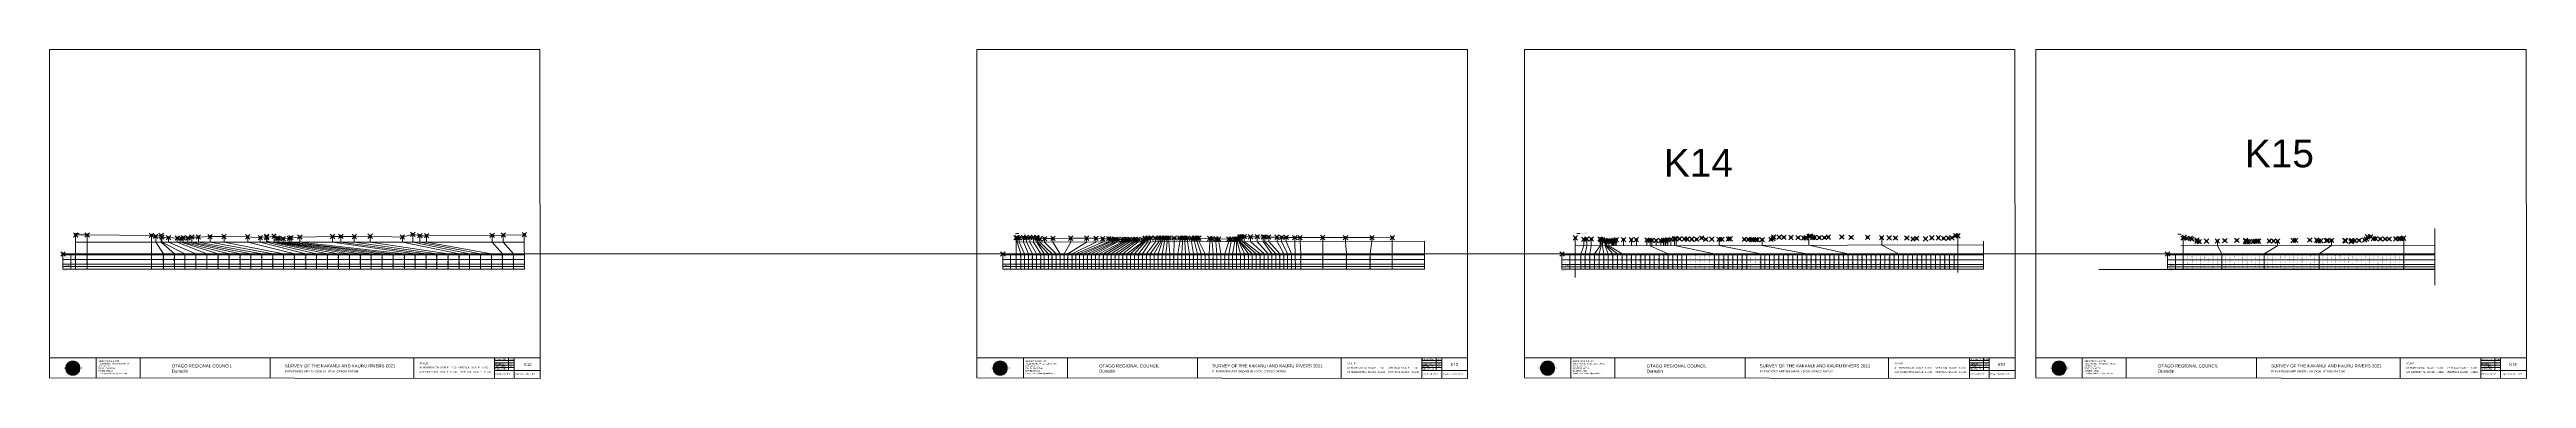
# Model space of a CAD drawing. Header units: millimetres. Extents: x -13548260 to 13046302109, y -19137686871 to 1424966580.
# Drawn here: x -3636294 to -1406089, y -66991 to 228793 of the extents above; entities that cross this region are included whole.
import ezdxf

# ---------------------------------------------------------------- set-up
doc = ezdxf.new("R2010")
doc.units = ezdxf.units.MM
doc.header["$PDMODE"] = 35
doc.header["$PDSIZE"] = 2000
doc.layers.get('0').update_dxf_attribs({"lineweight": 0})
doc.layers.add('geo', color=7, linetype='Continuous', lineweight=0)
doc.styles.get("Standard").update_dxf_attribs({"font": 'arial.ttf'})

# ---------------------------------------------------------------- blocks, each defined once
blk = doc.blocks.new('Geomatics_Circle_SPT')
at = {"layer": 'geo', "color": 2, "linetype": 'Continuous', "lineweight": 0}
for p, q in [((0, 25.2), (-25.2, 0)), ((-24.7, 4.9), (-4.9, 24.7)), ((-24.7, -4.9), (4.9, 24.7)), ((4.9, -24.7), (-24.7, 4.9)), ((-24.7, 0), (0, -24.7)), ((-9.7, 23.3), (-23.3, 9.6)), ((9.7, 23.3), (-23.3, -9.7)), ((-23.3, 9.7), (9.7, -23.3)), ((-21, 14), (-14, 21)), ((-21, -14), (14, 21)), ((14, -21), (-21, 14)), ((0, 0), (-17.8, 17.8)), ((0, 0), (-17.8, -17.8)), ((-14, 21), (21, -14)), ((21, 14), (-14, -21)), ((23.3, -9.7), (-9.7, 23.3)), ((-9.7, -23.3), (23.3, 9.7)), ((-4.9, 24.7), (24.7, -4.9)), ((24.7, 4.9), (-4.9, -24.7)), ((25.2, 0), (0, 25.2)), ((0, 0), (17.8, 17.8)), ((0, 0), (17.8, -17.8)), ((0, -24.8), (25.2, 0)), ((4.9, 24.7), (24.7, 4.9)), ((23.3, 9.7), (9.7, 23.3)), ((14, 21), (21, 14)), ((17.8, 18.1), (17.8, 18.1)), ((-4.9, -24.7), (-24.7, -4.9)), ((-23.3, -9.7), (-9.7, -23.3)), ((-14, -21), (-21, -14)), ((-17.8, -17.8), (-17.8, -17.8)), ((24.7, -4.9), (4.9, -24.7)), ((4.9, -24.7), (4.9, -24.7)), ((9.7, -23.3), (23.3, -9.7)), ((21, -14), (14, -21)), ((18.1, -17.8), (18.1, -17.8))]:
    blk.add_line(p, q, dxfattribs=at)
at = {"layer": 'geo', "color": 1, "linetype": 'Continuous', "lineweight": 0}
for p, q in [((-25.2, 0), (9.7, 23.3)), ((-25.2, 0), (-9.6, 23.3)), ((-25.2, 0), (23.3, 9.7)), ((-25.2, 0), (-23.3, 9.7)), ((-23.3, -9.7), (-25.2, 0)), ((-9.6, -23.3), (-25.2, 0)), ((9.7, -23.3), (-25.2, 0)), ((-4.9, 24.8), (-24.7, -4.9)), ((4.9, 24.7), (-24.7, 4.9)), ((14, 21), (-24.7, -4.9)), ((-14, 21), (-24.7, 4.9)), ((21, 14), (-24.7, 4.9)), ((-21, 14), (-24.7, -4.9)), ((0, 0), (-24.7, 4.9)), ((-24.7, 4.9), (-21, -14)), ((-24.7, 4.9), (-4.9, -24.7)), ((-24.7, 4.9), (14, -21)), ((-24.7, 4.9), (-24.7, 4.9)), ((0, 0), (-24.7, -4.9)), ((-23.3, 9.7), (0, 25.2)), ((-23.3, -9.6), (0, 25.2)), ((-23.3, -9.6), (17.8, 17.8)), ((-23.3, 9.7), (-17.8, 17.9)), ((-23.3, -9.6), (-17.8, 17.9)), ((-23.3, 9.7), (17.8, 17.8)), ((-17.8, -17.8), (-23.3, 9.7)), ((0, -25.2), (-23.3, 9.7)), ((-23.3, 9.7), (17.8, -17.8)), ((-23.3, 9.7), (25.2, 0)), ((-23.3, 9.4), (-23.3, 9.4)), ((-23.3, -9.7), (25.2, 0)), ((4.9, 24.8), (-21, -14)), ((-4.9, 24.7), (-21, 14)), ((14, 21), (-21, 14)), ((-14, 21), (-21, -14)), ((0, 0), (-21, 14)), ((-21, 14), (-14, -21)), ((-21, 14), (4.9, -24.7)), ((-21, 14), (-21, 14)), ((24.7, 4.9), (-21, 14)), ((0, 0), (-21, -14)), ((-17.9, 17.6), (-17.9, 17.6)), ((-17.8, 17.8), (9.7, 23.3)), ((-17.8, 17.8), (-9.6, 23.3)), ((-17.8, -17.8), (9.7, 23.3)), ((-17.8, -17.8), (-9.7, 23.3)), ((-9.7, -23.3), (-17.8, 17.8)), ((-17.8, 17.8), (9.7, -23.3)), ((-17.8, 17.8), (23.3, -9.6)), ((-17.8, 17.8), (23.3, 9.7)), ((-17.8, -17.8), (23.3, 9.7)), ((4.9, 24.7), (-14, 21)), ((-4.9, 24.7), (-14, -20.9)), ((0, 0), (-14, 21)), ((-14, 21), (-4.9, -24.7)), ((-14, 21), (-14, 21)), ((24.7, -4.9), (-14, 21)), ((21, 14), (-14, 21)), ((-14, -21), (24.7, 4.9)), ((0, 0), (-14, -21)), ((-9.8, 23.1), (-9.8, 23.1)), ((-9.7, 23.3), (0, 25.2)), ((-9.7, 23.3), (0, -25.2)), ((-9.7, -23.3), (0, 25.2)), ((-9.6, 23.3), (17.8, -17.8)), ((-9.6, 23.3), (25.2, 0)), ((-9.6, 23.3), (17.8, 17.8)), ((-9.6, -23.3), (17.8, 17.9)), ((25.2, 0), (-9.6, -23.3)), ((0, 0), (-4.9, 24.7)), ((-4.9, 24.7), (-4.9, 24.7)), ((21, -14), (-4.9, 24.7)), ((24.8, 4.9), (-4.9, 24.7)), ((14, 21), (-4.9, 24.7)), ((-4.9, -24.7), (21, 14)), ((0, 0), (-4.9, -24.7)), ((-0.2, 25.1), (-0.2, 25.1)), ((0, 25.2), (9.7, -23.3)), ((0, 25.2), (23.3, -9.7)), ((0, 25.2), (23.3, 9.7)), ((0, 25.2), (9.7, 23.3)), ((0, 0), (4.9, 24.7)), ((0, -25.2), (9.7, 23.3)), ((0, 0), (14, 21)), ((0, 0), (21, 14)), ((23.3, 9.7), (0, -25.2)), ((0, 0), (24.8, 4.9)), ((0, 0), (4.9, -24.7)), ((0, 0), (14, -21)), ((0, 0), (21, -14)), ((0, 0), (24.8, -4.9)), ((21, 14), (4.9, 24.8)), ((14, -21), (4.9, 24.7)), ((24.7, -4.9), (4.9, 24.7)), ((4.9, 24.7), (4.9, 24.7)), ((4.9, -24.7), (14, 21)), ((4.9, -24.7), (24.7, 4.9)), ((9.4, 23.3), (9.4, 23.3)), ((9.7, 23.3), (17.8, -17.8)), ((9.7, 23.3), (25.2, 0)), ((9.7, 23.3), (17.8, 17.9)), ((17.8, 17.8), (9.7, -23.3)), ((25.2, 0), (9.7, -23.3)), ((21, -14), (14, 21)), ((24.7, 4.9), (14, 21)), ((14, 21), (14, 21)), ((14, -21), (21, 14)), ((17.6, 17.9), (17.6, 17.9)), ((17.8, 17.8), (23.3, -9.7)), ((17.8, 17.8), (23.3, 9.7)), ((23.3, 9.7), (17.8, -17.8)), ((24.7, -4.9), (21, 14)), ((21, 14), (21, 14)), ((21, -14), (24.7, 4.9)), ((23.1, 9.8), (23.1, 9.8)), ((23.3, 9.7), (25.2, 0)), ((25.2, 0), (23.3, -9.6)), ((24.7, 4.9), (24.7, 4.9)), ((25.1, 0.2), (25.1, 0.2)), ((-25.2, 0), (23.3, -9.7)), ((-25.1, -0.2), (-25.1, -0.2)), ((-24.7, -4.9), (-24.7, -4.9)), ((-24.7, -4.9), (-14, -21)), ((-24.7, -4.9), (4.9, -24.7)), ((-24.7, -4.9), (21, -14)), ((-17.8, -17.8), (-23.3, -9.7)), ((0, -25.2), (-23.3, -9.6)), ((17.8, -17.8), (-23.3, -9.6)), ((-23.1, -9.8), (-23.1, -9.8)), ((-21, -14), (24.7, -4.9)), ((-21, -14), (-21, -14)), ((-21, -14), (-4.9, -24.7)), ((-21, -14), (14, -21)), ((23.3, -9.7), (-17.8, -17.8)), ((-9.6, -23.3), (-17.8, -17.8)), ((9.7, -23.3), (-17.8, -17.8)), ((-17.6, -17.9), (-17.6, -17.9)), ((-14, -21), (21, -14)), ((-14, -21), (-14, -21)), ((-14, -21), (4.9, -24.7)), ((17.8, -17.8), (-9.7, -23.3)), ((0, -25.2), (-9.7, -23.3)), ((-9.4, -23.3), (-9.4, -23.3)), ((-4.9, -24.7), (24.7, -4.9)), ((-4.9, -24.7), (14, -21)), ((-4.9, -24.7), (-4.9, -24.7)), ((23.3, -9.6), (0, -25.2)), ((9.7, -23.3), (0, -25.2)), ((0.2, -25.1), (0.2, -25.1)), ((4.9, -24.7), (21, -14)), ((4.9, -24.7), (4.9, -24.7)), ((17.8, -17.8), (9.7, -23.3)), ((9.8, -23.1), (9.8, -23.1)), ((14, -21), (24.7, -4.9)), ((14, -21), (14, -21)), ((23.3, -9.6), (17.8, -17.8)), ((17.9, -17.6), (17.9, -17.6)), ((21, -14), (21, -14)), ((23.3, -9.4), (23.3, -9.4)), ((24.7, -4.9), (24.7, -4.9))]:
    blk.add_line(p, q, dxfattribs=at)
at = {"layer": 'geo', "color": 114, "linetype": 'Continuous', "lineweight": 0}
for p, q in [((17.9, 17.8), (-25.2, 0)), ((-24.7, 4.9), (14, 21)), ((-24.7, -4.9), (21, 14)), ((-14, -21), (-24.7, 4.9)), ((9.7, 23.3), (-23.3, 9.7)), ((0, 0), (-23.3, 9.7)), ((-23.3, 9.7), (-9.7, -23.3)), ((0, 0), (-23.3, -9.7)), ((-4.9, -24.7), (-21, 14)), ((-20.9, 14), (4.9, 24.7)), ((24.8, 4.9), (-20.9, -14)), ((0, 25.2), (-17.8, 17.8)), ((-17.8, 17.8), (0, -25.2)), ((-14, 21), (-4.9, 24.7)), ((4.9, -24.7), (-14, 21)), ((0, 0), (-9.7, 23.3)), ((0, 0), (-9.7, -23.3)), ((-4.9, 24.7), (14, -21)), ((17.8, -17.8), (0, 25.2)), ((0, 0), (9.7, 23.3)), ((0, 0), (23.3, 9.7)), ((0, 0), (9.7, -23.3)), ((0, 0), (23.3, -9.7)), ((4.9, 24.7), (21, -14)), ((23.3, -9.7), (9.7, 23.3)), ((14, 21), (24.7, -4.9)), ((25.2, 0), (17.8, 17.8)), ((21, 14), (24.7, 4.9)), ((-25.2, 0), (-17.8, -17.8)), ((-21, -14), (-24.7, -4.9)), ((-17.8, -17.8), (25.2, 0)), ((24.8, -4.9), (-14, -21)), ((-9.6, -23.3), (23.3, -9.7)), ((21, -14), (-4.9, -24.8)), ((0, -25.2), (17.9, -17.8)), ((14, -21), (4.9, -24.8))]:
    blk.add_line(p, q, dxfattribs=at)
at = {"layer": 'geo', "color": 250, "linetype": 'Continuous', "lineweight": 0}
for p, q in [((0, 0), (-25.2, 0)), ((24.7, 4.9), (-24.7, 4.9)), ((-24.7, 4.9), (-24.7, -4.9)), ((-23.3, 9.7), (23.3, 9.7)), ((-23.3, 9.7), (-23.3, 9.7)), ((-23.3, -9.7), (-23.3, 9.7)), ((21, 14), (-21, 14)), ((-21, 14), (-21, -14)), ((-17.8, 17.8), (17.8, 17.8)), ((-17.8, -17.8), (-17.8, 17.8)), ((-14, 21), (-14, 21)), ((14, 21), (-14, 21)), ((-14, 20.9), (-14, -21)), ((-9.7, 23.3), (9.7, 23.3)), ((-9.7, -23.3), (-9.7, 23.3)), ((-4.9, 24.7), (4.9, 24.7)), ((-4.9, 24.7), (-4.9, -24.7)), ((0, 0), (0, 25.2)), ((0, 0), (0, -25.2)), ((0, 0), (25.2, 0)), ((4.9, 24.7), (4.9, -24.7)), ((9.7, -23.3), (9.7, 23.3)), ((14, 21), (14, -21)), ((17.8, -17.8), (17.8, 17.8)), ((21, 14), (21, 14)), ((21, -14), (21, 14)), ((23.3, 9.7), (23.3, -9.7)), ((24.7, 4.9), (24.7, 4.9)), ((24.7, -4.9), (24.7, 4.9)), ((-24.7, -4.9), (24.7, -4.9)), ((23.3, -9.7), (-23.3, -9.7)), ((-21, -14), (21, -14)), ((17.8, -17.8), (-17.8, -17.8)), ((-14, -21), (14, -21)), ((9.7, -23.3), (-9.7, -23.3)), ((-4.9, -24.7), (4.9, -24.7))]:
    blk.add_line(p, q, dxfattribs=at)
blk = doc.blocks.new('GeomaticsNZ TITLE BLOCK')
at = {"color": 7, "linetype": 'Continuous', "lineweight": 0}
for p, q in [((0, 95), (0, 1579)), ((0, 1579), (2363, 1579)), ((2363, 1579), (2364, 95)), ((2364, 95), (0, 95)), ((0, 95), (0, 0)), ((0, 0), (2364, -4)), ((16, 95), (2364, 95)), ((224, 95), (224, 0)), ((2364, 95), (383, 95)), ((436, 95), (436, -1)), ((1063, 95), (1063, -2)), ((1755, 95), (1755, -3)), ((2144, 95), (2144, -3)), ((2144, 82), (2239, 82)), ((2144, 71), (2239, 71)), ((2144, 60), (2239, 60)), ((2144, 49), (2239, 49)), ((2144, 35), (2364, 35)), ((2212, 95), (2212, 36)), ((2239, 95), (2239, -3)), ((2364, -4), (2364, 95))]:
    blk.add_line(p, q, dxfattribs=at)
at = {"color": 7, "linetype": 'Continuous', "lineweight": 0, "xscale": 1.36, "yscale": 1.36, "zscale": 1.36}
blk.add_blockref('Geomatics_Circle_SPT', (112, 46), dxfattribs=at)
at = {"color": 7, "linetype": 'Continuous', "lineweight": 0}
for s, p in [('PK&RR', (2213, 85)), ('ST', (2220, 64)), ('PK', (2220, 51))]:
    blk.add_text(s, height=5, dxfattribs=at).set_placement(p)
at = {"color": 7, "linetype": 'Continuous', "lineweight": 0, "attachment_point": 1}
for s, width, heights, insert, char_height in [('{\\C256;Geomatics N.Z. LTD                   }', 125.08, [15.8], (69, 50), 7), ('{\\C256;GEOMATICS N.Z. LTD                   \\PTELEPHONE:  M 021 023 6 00 55;\\PPO BOX 2177\\PSOUTH DUNEDIN\\PDUNEDIN 9044\\PEmail: geomaticsnz@gmail.com}', 3535.73, [94.7], (234, 83), 7), ('{\\C256;OTAGO REGIONAL COUNCIL\\PDunedin}', 3535.73, [0], (589, 64), 15), ('{\\C256;SURVEY OF THE KAKANUI AND KAURU RIVERS 2021}', 3535.73, [0], (1134, 64), 15), ('{\\C256;ELEVATIONS ARE SHOWN IN LOCAL OTAGO DATUM}', 3535.73, [0], (1134, 35), 10), ('{\\C256;Surveyed by:}', 3535.73, [0], (2145, 92), 7), ('{\\C256;Checked by:}', 3535.73, [0], (2145, 59), 7), ('{\\C256;Approved by:}', 3535.73, [0], (2145, 46), 7), ('{\\C256;JOB No 0032021}', 3535.73, [0], (2145, 21), 7), ('{\\C256;Drawn by:}', 3535.73, [0], (2146, 70), 7), ('{\\C256;Drawn:16-JUNE-2021}', 3535.73, [0], (2245, 21), 7)]:
    blk.add_mtext_dynamic_manual_height_columns(s, width=width, gutter_width=159, heights=heights, dxfattribs=dict(at, insert=insert, char_height=char_height))

msp = doc.modelspace()

# ---------------------------------------------------------------- linework, layer by layer
for p, q in [((-1488590.899, 67912.14), (-1488590.899, 16892.265)), ((-2254873.116, 52182.751), (-2257440.213, 45000)), ((-2257440.213, 31248.305), (-2257440.213, 45000)), ((-2254873.116, 58190), (-2254873.116, 52182.751)), ((-2252269.671, 52189.682), (-2253552.998, 45000)), ((-2253552.998, 31248.305), (-2253552.998, 45000)), ((-2252269.671, 58320), (-2252269.671, 52189.682)), ((-2248089.524, 52200.811), (-2249399.856, 45000)), ((-2249399.856, 31248.305), (-2249399.856, 45000)), ((-2248089.524, 58401), (-2248089.524, 52200.811)), ((-2240227.179, 52221.742), (-2245305.606, 45000)), ((-2245305.606, 31248.305), (-2245305.606, 45000)), ((-2239276.129, 52224.274), (-2241123.018, 45000)), ((-2241123.018, 31248.305), (-2241123.018, 45000)), ((-2240227.179, 58361), (-2240227.179, 52221.742)), ((-2239276.129, 57771), (-2239276.129, 52224.274)), ((-2237922.598, 57701), (-2237922.598, 52227.877)), ((-2237922.598, 52227.877), (-2236822.644, 45000)), ((-2236822.644, 31248.305), (-2236822.644, 45000)), ((-2235697.38, 57271), (-2235697.38, 52233.801)), ((-2235697.38, 52233.801), (-2232774.58, 45000)), ((-2234958.329, 56641), (-2234958.329, 52235.769)), ((-2234958.329, 52235.769), (-2228577.574, 45000)), ((-2234054.798, 56551), (-2234054.798, 52238.174)), ((-2234054.798, 52238.174), (-2224503.973, 45000)), ((-2232774.58, 31248.305), (-2232774.58, 45000)), ((-2229671.613, 56461), (-2229671.613, 52249.843)), ((-2228987.899, 56641), (-2228987.899, 52251.664)), ((-2228577.574, 31248.305), (-2228577.574, 45000)), ((-2228151.983, 56721), (-2228151.983, 52253.889)), ((-2226932.469, 57201), (-2226932.469, 52257.136)), ((-2225652.858, 57901), (-2225652.858, 52260.542)), ((-2224503.973, 31248.305), (-2224503.973, 45000)), ((-2219101.44, 57782), (-2219101.44, 52277.984)), ((-2216092.244, 31248.305), (-2216092.244, 45000)), ((-2212051.388, 31248.305), (-2212051.388, 45000)), ((-2211992.337, 57682), (-2211992.337, 52296.91)), ((-2207945.898, 31248.305), (-2207945.898, 45000)), ((-2207467.453, 57762), (-2207467.453, 52308.956)), ((-2203586.632, 31248.305), (-2203586.632, 45000)), ((-2199665.516, 31248.305), (-2199665.516, 45000)), ((-2197988.62, 57502), (-2197988.62, 52334.191)), ((-2195444.684, 31248.305), (-2195444.684, 45000)), ((-2193449.465, 57133), (-2193449.465, 52346.275)), ((-2191419.223, 31248.305), (-2191419.223, 45000)), ((-2189685.2, 57023), (-2189685.2, 52356.297)), ((-2187103.088, 31248.305), (-2187103.088, 45000)), ((-2185470.241, 56963), (-2185470.241, 52367.518)), ((-2183079.575, 57013), (-2183079.575, 52373.882)), ((-2182868.572, 31248.305), (-2182868.572, 45000)), ((-2181477.312, 57103), (-2181477.312, 52378.148)), ((-2181022.904, 57253), (-2181022.904, 52379.358)), ((-2179325.003, 57813), (-2179325.003, 52383.878)), ((-2176342.532, 58113), (-2176342.532, 52391.818)), ((-2174810.32, 31248.305), (-2174810.32, 45000)), ((-2173200.089, 58513), (-2173200.089, 52400.184)), ((-2170589.366, 31248.305), (-2170589.366, 45000)), ((-2166458.705, 31248.305), (-2166458.705, 45000)), ((-2162309.839, 31248.305), (-2162309.839, 45000)), ((-2133124.579, 31248.305), (-2133124.579, 45000)), ((-2128906.802, 31248.305), (-2128906.802, 45000)), ((-2124901.135, 31248.305), (-2124901.135, 45000)), ((-2120567.283, 31248.305), (-2120567.283, 45000)), ((-2116417.073, 31248.305), (-2116417.073, 45000)), ((-2112346.771, 31248.305), (-2112346.771, 45000)), ((-2108036.868, 31248.305), (-2108036.868, 45000)), ((-2091761.769, 31248.305), (-2091761.769, 45000)), ((-2087548.879, 31248.305), (-2087548.879, 45000)), ((-2083396.348, 31248.305), (-2083396.348, 45000)), ((-2079305.764, 31248.305), (-2079305.764, 45000)), ((-2075047.788, 31248.305), (-2075047.788, 45000)), ((-2070894.646, 31248.305), (-2070894.646, 45000)), ((-2066570.691, 31248.305), (-2066570.691, 45000)), ((-2062408.385, 31248.305), (-2062408.385, 45000)), ((-2058367.285, 31248.305), (-2058367.285, 45000)), ((-2050000.03, 31248.305), (-2050000.03, 45000)), ((-2045835.647, 31248.305), (-2045835.647, 45000)), ((-2041724.658, 31248.305), (-2041724.658, 45000)), ((-2037400.092, 31248.305), (-2037400.092, 45000)), ((-2033289.104, 31248.305), (-2033289.104, 45000)), ((-2029417.228, 31248.305), (-2029417.228, 45000)), ((-2025318.091, 31248.305), (-2025318.091, 45000)), ((-2021132.081, 31248.305), (-2021132.081, 45000)), ((-2016948.515, 31248.305), (-2016948.515, 45000)), ((-2012559.681, 31248.305), (-2012559.681, 45000)), ((-2008234.382, 31248.305), (-2008234.382, 45000)), ((-2004359.574, 31248.305), (-2004359.574, 45000)), ((-2000320.551, 31248.305), (-2000320.551, 45000)), ((-1996186.103, 31248.305), (-1996186.103, 45000)), ((-1992019.887, 31248.305), (-1992019.887, 45000)), ((-1987790.013, 31248.305), (-1987790.013, 45000)), ((-1983687.455, 31248.305), (-1983687.455, 45000)), ((-1979394.046, 31248.305), (-1979394.046, 45000)), ((-1975386.791, 31248.305), (-1975386.791, 45000)), ((-1967173.732, 31248.305), (-1967173.732, 45000)), ((-1963031.708, 31248.305), (-1963031.708, 45000)), ((-1958787.662, 31248.305), (-1958787.662, 45000)), ((-1954608.25, 31248.305), (-1954608.25, 45000)), ((-1950398.17, 31248.305), (-1950398.17, 45000)), ((-1946446.753, 31248.305), (-1946446.753, 45000)), ((-1942287.501, 31248.305), (-1942287.501, 45000)), ((-1938128.25, 31248.305), (-1938128.25, 45000)), ((-1933919.514, 31248.305), (-1933919.514, 45000)), ((-1929793.863, 31248.305), (-1929793.863, 45000)), ((-1925572.176, 31248.305), (-1925572.176, 45000)), ((-1921524.356, 31248.305), (-1921524.356, 45000))]:
    msp.add_line(p, q)
at = {"color": 7, "linetype": 'Continuous', "lineweight": 0}
for p, q in [((-3624181.437, 45000), (-3624181.437, 31248.305)), ((-3624181.437, 45000), (-3208773.79, 45000)), ((-3617168.288, 45000), (-3617168.288, 31248.305)), ((-3612793.749, 55505.696), (-3208773.79, 55505.696)), ((-2777957.332, 45000), (-2777957.332, 31248.305)), ((-2777957.332, 45000), (-2398322.402, 45000)), ((-2770944.183, 45000), (-2770944.183, 31248.305)), ((-2765987.983, 59575), (-2765987.983, 31248.305)), ((-2765987.983, 55505.696), (-2398351.851, 56484.428)), ((-2765079.933, 59605), (-2765072.94, 55508.132)), ((-2765072.94, 55508.132), (-2761649.061, 45000)), ((-2763200.523, 59395), (-2763193.897, 55513.134)), ((-2763193.897, 55513.134), (-2758384.196, 45000)), ((-2761649.061, 31248.305), (-2761649.061, 45000)), ((-2759416.961, 59715), (-2759409.806, 55523.208)), ((-2759409.806, 55523.208), (-2754797.13, 45000)), ((-2758384.196, 31248.305), (-2758384.196, 45000)), ((-2756745.048, 59776), (-2756737.801, 55530.322)), ((-2756737.801, 55530.322), (-2751239.444, 45000)), ((-2754797.13, 31248.305), (-2754797.13, 45000)), ((-2753591.384, 59826), (-2753584.066, 55538.718)), ((-2753584.066, 55538.718), (-2747505.35, 45000)), ((-2751239.444, 31248.305), (-2751239.444, 45000)), ((-2750394.837, 59716), (-2750387.722, 55547.227)), ((-2750387.722, 55547.227), (-2743830.08, 45000)), ((-2747505.35, 31248.305), (-2747505.35, 45000)), ((-2747416.746, 59956), (-2747409.234, 55555.157)), ((-2747409.234, 55555.157), (-2740616.109, 45000)), ((-2746864.646, 59156), (-2746858.502, 55556.623)), ((-2746858.502, 55556.623), (-2736941.36, 45000)), ((-2744646.744, 58576), (-2744641.6, 55562.525)), ((-2744641.6, 55562.525), (-2733495.45, 45000)), ((-2743830.08, 31248.305), (-2743830.08, 45000)), ((-2740616.109, 31248.305), (-2740616.109, 45000)), ((-2740332.018, 58756), (-2740326.587, 55574.012)), ((-2736941.36, 31248.305), (-2736941.36, 45000)), ((-2733495.45, 31248.305), (-2733495.45, 45000)), ((-2732840.592, 58977), (-2732834.818, 55593.957)), ((-2732834.818, 55593.957), (-2726473.07, 45000)), ((-2726473.07, 31248.305), (-2726473.07, 45000)), ((-2716776.617, 55636.708), (-2722792.21, 45000)), ((-2722792.21, 31248.305), (-2722792.21, 45000)), ((-2702509.458, 55674.69), (-2719294.063, 45000)), ((-2719294.063, 31248.305), (-2719294.063, 45000)), ((-2716782.711, 59207), (-2716776.617, 55636.708)), ((-2694140.425, 55696.971), (-2715639.311, 45000)), ((-2715639.311, 31248.305), (-2715639.311, 45000)), ((-2688017.684, 55713.271), (-2712167.272, 45000)), ((-2712167.272, 31248.305), (-2712167.272, 45000)), ((-2682555.954, 55727.811), (-2708797.498, 45000)), ((-2708797.498, 31248.305), (-2708797.498, 45000)), ((-2680697.669, 55732.758), (-2705330.486, 45000)), ((-2705330.486, 31248.305), (-2705330.486, 45000)), ((-2702515.335, 59118), (-2702509.458, 55674.69)), ((-2677664.917, 55740.832), (-2701762.681, 45000)), ((-2701762.681, 31248.305), (-2701762.681, 45000)), ((-2675991.564, 55745.287), (-2698170.242, 45000)), ((-2698170.242, 31248.305), (-2698170.242, 45000)), ((-2694146.248, 59108), (-2694140.425, 55696.971)), ((-2670369.412, 55760.255), (-2691253.81, 45000)), ((-2691253.81, 31248.305), (-2691253.81, 45000)), ((-2688022.627, 58609), (-2688017.684, 55713.271)), ((-2668624.01, 55764.901), (-2687412.576, 45000)), ((-2687412.576, 31248.305), (-2687412.576, 45000)), ((-2666245.05, 55771.235), (-2684129.684, 45000)), ((-2684129.684, 31248.305), (-2684129.684, 45000)), ((-2682561.009, 58689), (-2682555.954, 55727.811)), ((-2680702.015, 58279), (-2680697.669, 55732.758)), ((-2663749.695, 55777.878), (-2680535.36, 45000)), ((-2680535.36, 31248.305), (-2680535.36, 45000)), ((-2677669.113, 58199), (-2677664.917, 55740.832)), ((-2660706.795, 55785.979), (-2676940.538, 45000)), ((-2676940.538, 31248.305), (-2676940.538, 45000)), ((-2675995.599, 58109), (-2675991.564, 55745.287)), ((-2674340.581, 57979), (-2674336.776, 55749.693)), ((-2658401.986, 55792.115), (-2673466.18, 45000)), ((-2673466.18, 31248.305), (-2673466.18, 45000)), ((-2670373.201, 57980), (-2670369.412, 55760.255)), ((-2655999.945, 55798.509), (-2669881.801, 45000)), ((-2669881.801, 31248.305), (-2669881.801, 45000)), ((-2668627.723, 57940), (-2668624.01, 55764.901)), ((-2651933.383, 55809.336), (-2666394.747, 45000)), ((-2666394.747, 31248.305), (-2666394.747, 45000)), ((-2666248.718, 57920), (-2666245.05, 55771.235)), ((-2663753.556, 58040), (-2663749.695, 55777.878)), ((-2662936.098, 31248.305), (-2662936.098, 45000)), ((-2660710.779, 58120), (-2660706.795, 55785.979)), ((-2649930.428, 55814.668), (-2659319.522, 45000)), ((-2659319.522, 31248.305), (-2659319.522, 45000)), ((-2658406.045, 58170), (-2658401.986, 55792.115)), ((-2656003.925, 58130), (-2655999.945, 55798.509)), ((-2647336.132, 55821.574), (-2655781.834, 45000)), ((-2655781.834, 31248.305), (-2655781.834, 45000)), ((-2652310.531, 45000), (-2644885.275, 55828.099)), ((-2652310.531, 31248.305), (-2652310.531, 45000)), ((-2651936.883, 57860), (-2651933.383, 55809.336)), ((-2649965.78, 58421), (-2649962.858, 56709.025)), ((-2649936.293, 59251), (-2649930.428, 55814.668)), ((-2648744.135, 45000), (-2640461.909, 55839.875)), ((-2648744.135, 31248.305), (-2648744.135, 45000)), ((-2647341.986, 59251), (-2647336.132, 55821.574)), ((-2645196.805, 45000), (-2637567.721, 55847.58)), ((-2645196.805, 31248.305), (-2645196.805, 45000)), ((-2644891.254, 59331), (-2644885.275, 55828.099)), ((-2641696.882, 45000), (-2635592.207, 55852.84)), ((-2641696.882, 31248.305), (-2641696.882, 45000)), ((-2640467.885, 59341), (-2640461.909, 55839.875)), ((-2638131.591, 45000), (-2634586.61, 55855.517)), ((-2638131.591, 31248.305), (-2638131.591, 45000)), ((-2637573.803, 59411), (-2637567.721, 55847.58)), ((-2635598.093, 59301), (-2635592.207, 55852.84)), ((-2634592.542, 59331), (-2634586.61, 55855.517)), ((-2634526.888, 45000), (-2632358.22, 55861.449)), ((-2634526.888, 31248.305), (-2634526.888, 45000)), ((-2632364.159, 59341), (-2632358.22, 55861.449)), ((-2631046.507, 45000), (-2630088.656, 55867.491)), ((-2631046.507, 31248.305), (-2631046.507, 45000)), ((-2630094.534, 59311), (-2630088.656, 55867.491)), ((-2628393.657, 59262), (-2628387.87, 55872.019)), ((-2627519.782, 45000), (-2628387.87, 55872.019)), ((-2627519.782, 31248.305), (-2627519.782, 45000)), ((-2624009.09, 31248.305), (-2624009.09, 45000)), ((-2623647.364, 59242), (-2623641.633, 55884.655)), ((-2620394.53, 45000), (-2618582.743, 55898.123)), ((-2620394.53, 31248.305), (-2620394.53, 45000)), ((-2618588.536, 59292), (-2618582.743, 55898.123)), ((-2616861.348, 45000), (-2616191.79, 55904.488)), ((-2616861.348, 31248.305), (-2616861.348, 45000)), ((-2616197.572, 59292), (-2616191.79, 55904.488)), ((-2614044.271, 59302), (-2614038.482, 55910.221)), ((-2613442.045, 45000), (-2614038.482, 55910.221)), ((-2613442.045, 31248.305), (-2613442.045, 45000)), ((-2611713.183, 59292), (-2611707.421, 55916.426)), ((-2609918.505, 45000), (-2611707.421, 55916.426)), ((-2609918.505, 31248.305), (-2609918.505, 45000)), ((-2608040.844, 59142), (-2608035.355, 55926.202)), ((-2606311.571, 45000), (-2608035.355, 55926.202)), ((-2606311.571, 31248.305), (-2606311.571, 45000)), ((-2605465.318, 59133), (-2605459.856, 55933.059)), ((-2602757.806, 45000), (-2605459.856, 55933.059)), ((-2603124.002, 59133), (-2603118.55, 55939.292)), ((-2599264.426, 45000), (-2603118.55, 55939.292)), ((-2602757.806, 31248.305), (-2602757.806, 45000)), ((-2601288.587, 59193), (-2601283.041, 55944.178)), ((-2595626.141, 45000), (-2601283.041, 55944.178)), ((-2599264.426, 31248.305), (-2599264.426, 45000)), ((-2595626.141, 31248.305), (-2595626.141, 45000)), ((-2592181.054, 45000), (-2591535.672, 55970.128)), ((-2592181.054, 31248.305), (-2592181.054, 45000)), ((-2591540.593, 58853), (-2591535.672, 55970.128)), ((-2589386.352, 58733), (-2589381.646, 55975.863)), ((-2588669.301, 31248.305), (-2588669.301, 45000)), ((-2586115.333, 58534), (-2586110.982, 55984.57)), ((-2585130.811, 45000), (-2586110.982, 55984.57)), ((-2585130.811, 31248.305), (-2585130.811, 45000)), ((-2583536.14, 58434), (-2583531.971, 55991.436)), ((-2581560.016, 45000), (-2583531.971, 55991.436)), ((-2581560.016, 31248.305), (-2581560.016, 45000)), ((-2578088.627, 45000), (-2574530.353, 56015.4)), ((-2578088.627, 31248.305), (-2578088.627, 45000)), ((-2574534.259, 58304), (-2574530.353, 56015.4)), ((-2574505.201, 45000), (-2572483.396, 56020.85)), ((-2574505.201, 31248.305), (-2574505.201, 45000)), ((-2572487.157, 58224), (-2572483.396, 56020.85)), ((-2571048.264, 45000), (-2569030.837, 56030.041)), ((-2571048.264, 31248.305), (-2571048.264, 45000)), ((-2569034.548, 58204), (-2569030.837, 56030.041)), ((-2567643.755, 58224), (-2567640.016, 56033.744)), ((-2567464.838, 45000), (-2567640.016, 56033.744)), ((-2567464.838, 31248.305), (-2567464.838, 45000)), ((-2566895.68, 58284), (-2566891.843, 56035.736)), ((-2563944.656, 45000), (-2566891.843, 56035.736)), ((-2565600.351, 58474), (-2565596.195, 56039.185)), ((-2565596.195, 56039.185), (-2560361.23, 45000)), ((-2564742.277, 59215), (-2564736.86, 56041.473)), ((-2564736.86, 56041.473), (-2556883.969, 45000)), ((-2564492.979, 60425), (-2564485.497, 56042.142)), ((-2564485.497, 56042.142), (-2553352.109, 45000)), ((-2563944.656, 31248.305), (-2563944.656, 45000)), ((-2563944.656, 45000), (-2563944.656, 45000)), ((-2562574.091, 60435), (-2562566.602, 56047.251)), ((-2560596.395, 60415), (-2560588.949, 56052.515)), ((-2560588.949, 56052.515), (-2546223.303, 45000)), ((-2560361.23, 31248.305), (-2560361.23, 45000)), ((-2556883.969, 31248.305), (-2556883.969, 45000)), ((-2554922.318, 60375), (-2554914.966, 56067.621)), ((-2554914.966, 56067.621), (-2542724.008, 45000)), ((-2553352.109, 31248.305), (-2553352.109, 45000)), ((-2549722.599, 31248.305), (-2549722.599, 45000)), ((-2548819.783, 60495), (-2548812.253, 56083.868)), ((-2548812.253, 56083.868), (-2539172.042, 45000)), ((-2546223.303, 31248.305), (-2546223.303, 45000)), ((-2543418.26, 60156), (-2543411.334, 56098.246)), ((-2543411.334, 56098.246), (-2535629.305, 45000)), ((-2542724.008, 31248.305), (-2542724.008, 45000)), ((-2542053.331, 60166), (-2542046.394, 56101.88)), ((-2542046.394, 56101.88), (-2532044.124, 45000)), ((-2539172.042, 31248.305), (-2539172.042, 45000)), ((-2538509.553, 60116), (-2538502.718, 56111.314)), ((-2538502.718, 56111.314), (-2528565.022, 45000)), ((-2535629.305, 31248.305), (-2535629.305, 45000)), ((-2532044.124, 31248.305), (-2532044.124, 45000)), ((-2531013.761, 60046), (-2531007.079, 56131.269)), ((-2531007.079, 56131.269), (-2525001.052, 45000)), ((-2528565.022, 31248.305), (-2528565.022, 45000)), ((-2526935.069, 59906), (-2526928.645, 56142.127)), ((-2526928.645, 56142.127), (-2521503.36, 45000)), ((-2525001.052, 31248.305), (-2525001.052, 45000)), ((-2522818.709, 59846), (-2522812.406, 56153.085)), ((-2522812.406, 56153.085), (-2518030.758, 45000)), ((-2521503.36, 31248.305), (-2521503.36, 45000)), ((-2518030.758, 31248.305), (-2518030.758, 45000)), ((-2515059.196, 59657), (-2515053.251, 56173.742)), ((-2515053.251, 56173.742), (-2514430.039, 31248.305)), ((-2510359.102, 59647), (-2510353.195, 56186.255)), ((-2509553.176, 45000), (-2510353.195, 56186.255)), ((-2509553.176, 31248.305), (-2509553.176, 45000)), ((-2489915.065, 59798), (-2489908.993, 56240.682)), ((-2489908.993, 56240.682), (-2489908.993, 31248.305)), ((-2469460.18, 59669), (-2469454.421, 56295.137)), ((-2468500.002, 45000), (-2469454.421, 56295.137)), ((-2468500.002, 31248.305), (-2468500.002, 45173.66)), ((-2447303.296, 45000), (-2445645.517, 56358.521)), ((-2447303.296, 31248.305), (-2447303.296, 45173.66)), ((-2445651.169, 59670), (-2445645.517, 56358.521)), ((-2427274.062, 59611), (-2427268.594, 56407.445)), ((-2427268.594, 56407.445), (-2427268.594, 31248.305)), ((-2398351.851, 56484.428), (-2398287.14, 31248.305)), ((-2274523.767, 45000), (-2274523.767, 31248.305)), ((-2274523.767, 45000), (-1894888.837, 45000)), ((-2267510.618, 45000), (-2267510.618, 31248.305)), ((-2262554.418, 52162.302), (-1894918.286, 53141.034)), ((-1894918.286, 56484.428), (-1894853.575, 31248.305)), ((-1729251.037, 45000), (-1729251.037, 31248.305)), ((-1729251.037, 45000), (-1488590.899, 45000)), ((-1722237.888, 45000), (-1722237.888, 31248.305)), ((-1717281.688, 52162.302), (-1488590.899, 52771.129)), ((-3624181.437, 44076.552), (-3208773.79, 44076.552)), ((-3624181.437, 39973.87), (-3208773.79, 39973.87)), ((-3624181.437, 35906.671), (-3208773.79, 35906.671)), ((-3624181.437, 33759.229), (-3208773.79, 33759.229)), ((-3624181.437, 31248.305), (-3208773.79, 31248.305)), ((-2777957.332, 44076.552), (-2398320.034, 44076.552)), ((-2777957.332, 39973.87), (-2398309.514, 39973.87)), ((-2777957.332, 35906.671), (-2398299.085, 35906.671)), ((-2777957.332, 33759.229), (-2398293.578, 33759.229)), ((-2777957.332, 31248.305), (-2398287.14, 31248.305)), ((-2774776.168, 29878.784), (-2774776.168, 29878.784)), ((-2274523.767, 44076.552), (-1894886.469, 44076.552)), ((-2274523.767, 39669.381), (-1894875.949, 39669.381)), ((-2274523.767, 35602.182), (-1894865.52, 35602.182)), ((-2274523.767, 33454.74), (-1894860.014, 33454.74)), ((-2274523.767, 31248.305), (-1894853.575, 31248.305)), ((-2271342.603, 29878.784), (-2271342.603, 29878.784)), ((-1729251.037, 44076.552), (-1488590.899, 44076.552)), ((-1729251.037, 39669.381), (-1488590.899, 39669.381)), ((-1729251.037, 35602.182), (-1488590.899, 35602.182)), ((-1729251.037, 33454.74), (-1488590.899, 33454.74)), ((-1729251.037, 31248.305), (-1488590.899, 31248.305)), ((-1726069.873, 29878.784), (-1726069.873, 29878.784))]:
    msp.add_line(p, q, dxfattribs=at)
at = {"color": 1, "linetype": 'Continuous', "lineweight": 0}
for p, q in [((-3612793.749, 63495.095), (-3609721.576, 63495.095)), ((-2766569.643, 63495.095), (-2763497.471, 63495.095)), ((-2261267.673, 63495.095), (-2258195.5, 63495.095)), ((-1720097.765, 62675.782), (-1717025.592, 62675.782))]:
    msp.add_line(p, q, dxfattribs=at)
at = {"color": 7, "lineweight": 0}
for p, q in [((-3612793.749, 62106), (-3612793.749, 55505.696)), ((-3612793.749, 55505.696), (-3612793.749, 31248.305)), ((-3602382.131, 62106), (-3602382.131, 55505.696)), ((-3602382.131, 55505.696), (-3602382.131, 31248.305)), ((-3544508.231, 61708), (-3544508.231, 55505.696)), ((-3544508.231, 55505.696), (-3544508.231, 31248.305)), ((-3540641.539, 60888), (-3540641.539, 55505.696)), ((-3540641.539, 55505.696), (-3533560.791, 45000)), ((-3535829.161, 61569), (-3535829.161, 55505.696)), ((-3535829.161, 55505.696), (-3523859.548, 45000)), ((-3535057.435, 60139), (-3535057.435, 55505.696)), ((-3535057.435, 55505.696), (-3514331.715, 45000)), ((-3533560.791, 45000), (-3533560.791, 31248.305)), ((-3529197.706, 59689), (-3529197.706, 55505.696)), ((-3529197.706, 55505.696), (-3504456.29, 45000)), ((-3523859.548, 45000), (-3523859.548, 31248.305)), ((-3521325.4, 59229), (-3521325.4, 55505.696)), ((-3521325.4, 55505.696), (-3494524.338, 45000)), ((-3517946.826, 58949), (-3517946.826, 55505.696)), ((-3517946.826, 55505.696), (-3484487.588, 45000)), ((-3515861.134, 59499), (-3515861.134, 55505.696)), ((-3515861.134, 55505.696), (-3474459.968, 45000)), ((-3514331.715, 45000), (-3514331.715, 31248.305)), ((-3511700.459, 59409), (-3511700.459, 55505.696)), ((-3511700.459, 55505.696), (-3464762.921, 45000)), ((-3508061.276, 59689), (-3508061.276, 55505.696)), ((-3508061.276, 55505.696), (-3454900.621, 45000)), ((-3504456.29, 45000), (-3504456.29, 31248.305)), ((-3502284.487, 60160), (-3502284.487, 55505.696)), ((-3502284.487, 55505.696), (-3445272.656, 45000)), ((-3494524.338, 45000), (-3494524.338, 31248.305)), ((-3491779.696, 60590), (-3491779.696, 55505.696)), ((-3491779.696, 55505.696), (-3435191.328, 45000)), ((-3484487.588, 45000), (-3484487.588, 31248.305)), ((-3479160.274, 60590), (-3479160.274, 55505.696)), ((-3479160.274, 55505.696), (-3425500.29, 45000)), ((-3474459.968, 45000), (-3474459.968, 31248.305)), ((-3464762.921, 45000), (-3464762.921, 31248.305)), ((-3457838.199, 60341), (-3457838.199, 55505.696)), ((-3457838.199, 55505.696), (-3415614.123, 45000)), ((-3454900.621, 45000), (-3454900.621, 31248.305)), ((-3446538.502, 59542), (-3446538.502, 55505.696)), ((-3446538.502, 55505.696), (-3405657.734, 45000)), ((-3445272.656, 45000), (-3445272.656, 31248.305)), ((-3440881.293, 60702), (-3440881.293, 55505.696)), ((-3440881.293, 55505.696), (-3395928.63, 45000)), ((-3440766.951, 59689), (-3440766.951, 56454.995)), ((-3440766.951, 56454.995), (-3385941.056, 45000)), ((-3435191.328, 45000), (-3435191.328, 31248.305)), ((-3434109.409, 60912), (-3434109.409, 55505.696)), ((-3434109.409, 55505.696), (-3375997.389, 45000)), ((-3431307.404, 59212), (-3431307.404, 55505.696)), ((-3431307.404, 55505.696), (-3366297.354, 45000)), ((-3429887.046, 58942), (-3429887.046, 55505.696)), ((-3429887.046, 55505.696), (-3356374.263, 45000)), ((-3425930.541, 58652), (-3425930.541, 55505.696)), ((-3425930.541, 55505.696), (-3346676.646, 45000)), ((-3425500.29, 45000), (-3425500.29, 31248.305)), ((-3420397.993, 58953), (-3420397.993, 55505.696)), ((-3420397.993, 55505.696), (-3336902.528, 45000)), ((-3418837.063, 59593), (-3418837.063, 55505.696)), ((-3418837.063, 55505.696), (-3326951.71, 45000)), ((-3415614.123, 45000), (-3415614.123, 31248.305)), ((-3410964.484, 60123), (-3410964.484, 55505.696)), ((-3410964.484, 55505.696), (-3316805.933, 45000)), ((-3405657.734, 45000), (-3405657.734, 31248.305)), ((-3395928.63, 45000), (-3395928.63, 31248.305)), ((-3385941.056, 45000), (-3385941.056, 31248.305)), ((-3381559.662, 60614), (-3381559.662, 55505.696)), ((-3381559.662, 55505.696), (-3307031.345, 45000)), ((-3375997.389, 45000), (-3375997.389, 31248.305)), ((-3374023.397, 60784), (-3374023.397, 55505.696)), ((-3374023.397, 55505.696), (-3297297.978, 45000)), ((-3366297.354, 45000), (-3366297.354, 31248.305)), ((-3361917.225, 60694), (-3361917.225, 55505.696)), ((-3361917.225, 55505.696), (-3287440.915, 45000)), ((-3356374.263, 31248.305), (-3356374.263, 45000)), ((-3347568.597, 60915), (-3347568.597, 55505.696)), ((-3347568.597, 55505.696), (-3277467.943, 45000)), ((-3346676.646, 31248.305), (-3346676.646, 45000)), ((-3336902.528, 31248.305), (-3336902.528, 45000)), ((-3326951.71, 31248.305), (-3326951.71, 45000)), ((-3318624.644, 60136), (-3318624.644, 55505.696)), ((-3318624.644, 55505.696), (-3267610.846, 45000)), ((-3316805.933, 31248.305), (-3316805.933, 45000)), ((-3309207.292, 62637), (-3309207.292, 55505.696)), ((-3309207.292, 55505.696), (-3258074.52, 45000)), ((-3307031.345, 31248.305), (-3307031.345, 45000)), ((-3302916.649, 61377), (-3302916.649, 55505.696)), ((-3302916.649, 55505.696), (-3248119.171, 45000)), ((-3297297.978, 31248.305), (-3297297.978, 45000)), ((-3296732.841, 61347), (-3296732.841, 55505.696)), ((-3296732.841, 55505.696), (-3238433.1, 45000)), ((-3287440.915, 31248.305), (-3287440.915, 45000)), ((-3277467.943, 31248.305), (-3277467.943, 45000)), ((-3267610.846, 31248.305), (-3267610.846, 45000)), ((-3258074.52, 31248.305), (-3258074.52, 45000)), ((-3248115.042, 31248.305), (-3248119.171, 45000)), ((-3238433.1, 31248.305), (-3238433.1, 45000)), ((-3237739.2, 61699), (-3237739.2, 55505.696)), ((-3237739.2, 55505.696), (-3228452.106, 45000)), ((-3228452.106, 31248.305), (-3228452.106, 45000)), ((-3227721.844, 62000), (-3227721.844, 55505.696)), ((-3227721.844, 55505.696), (-3218509.58, 45000)), ((-3218509.58, 31248.305), (-3218509.58, 45000)), ((-3208853.439, 62310), (-3208773.79, 31248.305)), ((-3621000.273, 29878.784), (-3621000.273, 29878.784))]:
    msp.add_line(p, q, dxfattribs=at)
at = {"color": 7}
for p, q in [((-3343357.782, 45000), (-1488590.899, 45000)), ((-2798085.052, 45000), (-1488590.899, 45000)), ((-2416987.112, 45000), (-1488590.899, 45000)), ((-1791219.538, 31025.918), (-1488590.899, 31025.918))]:
    msp.add_line(p, q, dxfattribs=at)
at = {"color": 11, "true_color": 0xf27172}
for p, q in [((-2262554.418, 59420), (-2262554.418, 23924.9)), ((-1917942.519, 61223), (-1917942.519, 28275.774))]:
    msp.add_line(p, q, dxfattribs=at)
at = {"color": 2, "true_color": 0xf1eb1f}
for p, q in [((-1715167.299, 59405), (-1715167.299, 31248.305)), ((-1630158.053, 52394.245), (-1642182.823, 45000)), ((-1642182.823, 45000), (-1642182.823, 31025.918)), ((-1630168.922, 56477), (-1630158.053, 52394.245)), ((-1516569.229, 59180), (-1516569.229, 31248.305))]:
    msp.add_line(p, q, dxfattribs=at)
at = {"color": 1, "lineweight": 0}
for points in [[(-3612793.749, 62106), (-3602382.131, 62106), (-3544508.231, 61708), (-3540641.539, 60888), (-3535829.161, 61569), (-3535057.435, 60139), (-3529197.706, 59689), (-3521325.4, 59229), (-3517946.826, 58949), (-3515861.134, 59499), (-3511700.459, 59409), (-3508179.423, 60209), (-3502284.487, 60209), (-3491779.696, 60590), (-3479160.274, 60590), (-3457838.199, 60341), (-3446538.502, 59542), (-3440881.293, 60702), (-3440766.951, 59712), (-3434109.409, 60912), (-3431307.404, 59212), (-3429887.046, 58942), (-3425930.541, 58652), (-3420397.993, 58953), (-3418837.063, 59593), (-3410964.484, 60123), (-3381559.662, 60614)], [(-3381559.662, 60614), (-3374023.397, 60784), (-3361917.225, 60694), (-3347568.597, 60915), (-3318624.644, 60136), (-3309207.292, 62637), (-3302916.649, 61377), (-3296732.841, 61347), (-3237739.2, 61699), (-3227721.844, 62000), (-3208853.439, 62310)]]:
    msp.add_lwpolyline(points, dxfattribs=at)
at = {"color": 1}
msp.add_lwpolyline([(-2765987.983, 59575), (-2765079.933, 59605), (-2763200.523, 59395), (-2759416.961, 59715), (-2756745.048, 59776), (-2753591.384, 59826), (-2750394.837, 59716), (-2747416.746, 59956), (-2746864.646, 59156), (-2744646.744, 58576), (-2740332.018, 58756), (-2732840.592, 58977), (-2716782.711, 59207), (-2702515.335, 59118), (-2694146.248, 59108), (-2688022.627, 58609), (-2682561.009, 58689), (-2680702.015, 58279), (-2677669.113, 58199), (-2675995.599, 58109), (-2674340.581, 57979), (-2670373.201, 57980), (-2668627.723, 57940), (-2666248.718, 57920), (-2663753.556, 58040), (-2660710.779, 58120), (-2658406.045, 58170), (-2656003.925, 58130), (-2651936.883, 57860), (-2649965.78, 58421), (-2649936.293, 59251), (-2647341.986, 59251), (-2644891.254, 59331), (-2640467.885, 59341), (-2637573.803, 59411), (-2635598.093, 59301), (-2634592.542, 59331), (-2632364.159, 59341), (-2630094.534, 59311), (-2628393.657, 59262), (-2623647.364, 59242), (-2618588.536, 59292), (-2616197.572, 59292), (-2614044.271, 59302), (-2611713.183, 59292), (-2608040.844, 59142), (-2605465.318, 59133), (-2603124.002, 59133), (-2601288.587, 59193), (-2591540.593, 58853), (-2589386.352, 58733), (-2586115.333, 58534), (-2583536.14, 58434), (-2574534.259, 58304), (-2572487.157, 58224), (-2569034.548, 58204), (-2567643.755, 58224), (-2566895.68, 58284), (-2565600.351, 58474), (-2564742.277, 59215), (-2564492.979, 60425), (-2562574.091, 60435), (-2560596.395, 60415), (-2554922.318, 60375), (-2548819.783, 60495), (-2543418.26, 60156), (-2542053.331, 60166), (-2538509.553, 60116), (-2531013.761, 60046), (-2526935.069, 59906), (-2522818.709, 59846), (-2515059.196, 59657), (-2510359.102, 59647), (-2489915.065, 59798), (-2469460.18, 59669), (-2445651.169, 59670), (-2427274.062, 59611)], dxfattribs=at)
at = {"color": 7, "linetype": 'Continuous', "lineweight": 0}
for points in [[(-2729999.101, 31248.305), (-2729999.101, 45000), (-2740326.587, 55574.012)], [(-2674336.776, 55749.693), (-2694569.461, 45000), (-2694569.461, 31248.305)], [(-2649963.035, 56812.628), (-2662936.098, 45000)], [(-2623641.633, 55884.655), (-2624009.09, 45000)], [(-2589381.646, 55975.863), (-2588669.301, 45000)], [(-2562566.602, 56047.251), (-2549722.599, 45000)]]:
    msp.add_lwpolyline(points, dxfattribs=at)
at = {"color": 11, "true_color": 0xf27172}
for points in [[(-2232263.39, 56571), (-2232251.868, 52242.974)], [(-2232251.868, 52242.974), (-2220375.729, 45000), (-2220375.729, 31248.305)]]:
    msp.add_lwpolyline(points, dxfattribs=at)
for points in [[(-2178831.257, 31248.305), (-2178831.257, 45000), (-2195126.199, 52341.811), (-2195155.697, 57242)], [(-2137171.827, 31248.305), (-2137171.827, 45000), (-2171815.224, 52403.871), (-2171798.028, 58543)], [(-2095558.015, 31248.305), (-2095558.015, 45000), (-2132876.808, 52507.534), (-2132999.285, 58145)], [(-2054120.555, 31248.305), (-2054120.555, 45000), (-2094216.67, 52610.456), (-2094216.67, 57896), (-2094216.67, 52610.456)], [(-2052110.634, 60718), (-2052089.348, 52722.608), (-2012838.926, 44076.552)], [(-1986562.612, 59560), (-1986544.873, 52897.103), (-1971406.21, 45000), (-1971406.21, 31248.305)]]:
    msp.add_lwpolyline(points)
at = {"color": 2, "true_color": 0xf1eb1f}
for points in [[(-1684387.963, 56706), (-1684376.1, 52249.904), (-1680230.556, 45000), (-1680230.556, 31025.918)], [(-1581531.032, 57218), (-1581518.535, 52523.735), (-1592749.216, 45000), (-1592749.216, 31025.918)]]:
    msp.add_lwpolyline(points, dxfattribs=at)
at = {"color": 7, "linetype": 'Continuous', "lineweight": 0}
for p in [(-3624181.437, 45000), (-2777957.332, 45000), (-2765987.983, 59575), (-2765079.933, 59605), (-2763200.523, 59395), (-2759416.961, 59715), (-2756745.048, 59776), (-2753591.384, 59826), (-2750394.837, 59716), (-2747416.746, 59956), (-2746864.646, 59156), (-2744646.744, 58576), (-2740332.018, 58756), (-2732840.592, 58977), (-2716782.711, 59207), (-2702515.335, 59118), (-2694146.248, 59108), (-2688022.627, 58609), (-2682561.009, 58689), (-2680702.015, 58279), (-2677669.113, 58199), (-2675995.599, 58109), (-2674340.581, 57979), (-2670373.201, 57980), (-2668627.723, 57940), (-2666248.718, 57920), (-2663753.556, 58040), (-2660710.779, 58120), (-2658406.045, 58170), (-2656003.925, 58130), (-2651936.883, 57860), (-2649965.78, 58421), (-2649936.293, 59251), (-2647341.986, 59251), (-2644891.254, 59331), (-2640467.885, 59341), (-2637573.803, 59411), (-2635598.093, 59301), (-2634592.542, 59331), (-2632364.159, 59341), (-2630094.534, 59311), (-2628393.657, 59262), (-2623647.364, 59242), (-2618588.536, 59292), (-2616197.572, 59292), (-2614044.271, 59302), (-2611713.183, 59292), (-2608040.844, 59142), (-2605465.318, 59133), (-2603124.002, 59133), (-2601288.587, 59193), (-2591540.593, 58853), (-2589386.352, 58733), (-2586115.333, 58534), (-2583536.14, 58434), (-2574534.259, 58304), (-2572487.157, 58224), (-2569034.548, 58204), (-2567643.755, 58224), (-2566895.68, 58284), (-2565600.351, 58474), (-2564742.277, 59215), (-2564492.979, 60425), (-2562574.091, 60435), (-2560596.395, 60415), (-2554922.318, 60375), (-2548819.783, 60495), (-2543418.26, 60156), (-2542053.331, 60166), (-2538509.553, 60116), (-2531013.761, 60046), (-2526935.069, 59906), (-2522818.709, 59846), (-2515059.196, 59657), (-2510359.102, 59647), (-2489915.065, 59798), (-2469460.18, 59669), (-2445651.169, 59670), (-2427274.062, 59611), (-2274523.767, 45000), (-1729251.037, 45000)]:
    msp.add_point(p, dxfattribs=at)
at = {"color": 7, "lineweight": 0}
for p in [(-3612793.749, 62106), (-3602382.131, 62106), (-3544508.231, 61708), (-3540641.539, 60888), (-3535829.161, 61569), (-3535057.435, 60139), (-3529197.706, 59689), (-3521325.4, 59229), (-3517946.826, 58949), (-3515861.134, 59499), (-3511700.459, 59409), (-3508179.423, 60209), (-3502284.487, 60160), (-3491779.696, 60590), (-3479160.274, 60611), (-3457838.199, 60341), (-3446538.502, 59542), (-3440881.293, 60702), (-3440766.951, 59712), (-3434109.409, 60912), (-3431307.404, 59212), (-3429887.046, 58942), (-3425930.541, 58652), (-3420397.993, 58953), (-3418837.063, 59593), (-3410964.484, 60123), (-3381559.662, 60614), (-3374023.397, 60784), (-3361917.225, 60694), (-3347568.597, 60915), (-3318624.644, 60136), (-3309207.292, 62637), (-3302916.649, 61377), (-3296732.841, 61347), (-3237739.2, 61699), (-3227721.844, 62000), (-3208853.439, 62310)]:
    msp.add_point(p, dxfattribs=at)
for p in [(-2262554.418, 59420), (-2254873.116, 58190), (-2252269.671, 58320), (-2248089.524, 58401), (-2240227.179, 58361), (-2239276.129, 57771), (-2237922.598, 57701), (-2235697.38, 57271), (-2234958.329, 56641), (-2234054.798, 56551), (-2229671.613, 56461), (-2228987.899, 56641), (-2228151.983, 56721), (-2226932.469, 57201), (-2225652.858, 57901), (-2219101.44, 57782), (-2211992.337, 57682), (-2207467.453, 57762), (-2197988.62, 57502), (-2195155.697, 57242), (-2193449.465, 57133), (-2185470.241, 56963), (-2183079.575, 57013), (-2181477.312, 57103), (-2181022.904, 57253), (-2179325.003, 57813), (-2176342.532, 58113), (-2173200.089, 58513), (-2171798.028, 58543), (-2168638.668, 58583), (-2164155.351, 58354), (-2161661.855, 58274), (-2157699.608, 58284), (-2157539.074, 58224), (-2153322.467, 58174), (-2148777.309, 59314), (-2144993.445, 58194), (-2139599.457, 58304), (-2132999.285, 58145), (-2130544.387, 58065), (-2124770.249, 58465), (-2123031.467, 58555), (-2110278.219, 58066), (-2106633.065, 57916), (-2104074.665, 57846), (-2102346.999, 57826), (-2100157.068, 57826), (-2098639.626, 57806), (-2094216.67, 57896), (-2086217.024, 58066), (-2084600.272, 58687), (-2083951.598, 60117), (-2078962.662, 60087), (-2074733.265, 59947), (-2068310.079, 59807), (-2061793.642, 59527), (-2056838.268, 59338), (-2054747.854, 59458), (-2052110.634, 60718), (-2050762.077, 61038), (-2048725.812, 59788), (-2046884.014, 59748), (-2042766.131, 59628), (-2038087.247, 59528), (-2034751.802, 60108), (-2022539.871, 60139), (-2014166.205, 60009), (-1999302.358, 59830), (-1986562.612, 59560), (-1979872.386, 59460), (-1974243.397, 59351), (-1964023.012, 59231), (-1958536.092, 58441), (-1955110.127, 59041), (-1947226.09, 58562), (-1941512.967, 59412), (-1935535.572, 59472), (-1930845.595, 58932), (-1926640.412, 59192), (-1923468.343, 59423), (-1919861.627, 61333), (-1917942.519, 61223), (-1715167.299, 59405), (-1714079.761, 59775), (-1711750.41, 58945), (-1708723.664, 59055), (-1707240.795, 58415), (-1702680.967, 57425), (-1702655.945, 56345), (-1700540.37, 56095), (-1694154.618, 56495), (-1677699.122, 56816), (-1666903.335, 57166), (-1658913.488, 57196), (-1658864.799, 56446), (-1658772.531, 56186), (-1657575.674, 55886), (-1655779.491, 56056), (-1652265.323, 56176), (-1650433.37, 56316), (-1648713.471, 56467), (-1647275.08, 56507), (-1637526.99, 56617), (-1633727.636, 56687), (-1630168.922, 56477), (-1616172.871, 57077), (-1614060.111, 57288), (-1601091.194, 57468), (-1595011.883, 57408), (-1593596.054, 56628), (-1591261.618, 56718), (-1586086.046, 56818), (-1584934.812, 57278), (-1581531.032, 57218), (-1569634.654, 57069), (-1568882.789, 56739), (-1563924.025, 56089), (-1563871.583, 56119), (-1563300.734, 57029), (-1560818.684, 56999), (-1556707.868, 57129), (-1551759.546, 57469), (-1550113.946, 58459), (-1549199.84, 60339), (-1546540.14, 60419), (-1543877.459, 58740), (-1541804.06, 58620), (-1537640.814, 58490), (-1533294.554, 58440), (-1529731.412, 58470), (-1523928.494, 58610), (-1520869.699, 58620), (-1519190.192, 58670), (-1516569.229, 59180)]:
    msp.add_point(p)
at = {"color": 9, "true_color": 0xd19cc7}
msp.add_point((-2232263.39, 56571), dxfattribs=at)
at = {"color": 11, "true_color": 0xf27172}
msp.add_point((-2189685.2, 57023), dxfattribs=at)
at = {"color": 2, "true_color": 0xf1eb1f}
msp.add_point((-1684387.963, 56706), dxfattribs=at)

# ---------------------------------------------------------------- block references
at = {"color": 7, "linetype": 'Continuous', "lineweight": 0, "xscale": 186.8759599228005, "yscale": 186.8759599228005, "zscale": 186.8759599228005}
for p in [(-3636293.607, -66328.498), (-2801238.12, -66328.498), (-2308351.934, -66328.498), (-1847860.932, -66328.498)]:
    msp.add_blockref('GeomaticsNZ TITLE BLOCK', p, dxfattribs=at)

# ---------------------------------------------------------------- texts
at = {"color": 7, "linetype": 'Continuous', "lineweight": 0}
for s, height, p in [('DATUM 45.00', 500, (-3624252.184, 45146.766)), ('Ground Level', 500, (-3608362.803, 63472.891)), ('DATUM 45.00', 500, (-2778028.079, 45146.766)), ('Ground Level', 500, (-2762138.698, 63472.891)), ('DATUM 45.00', 500, (-2274594.514, 45146.766)), ('Ground Level', 500, (-2256836.727, 63472.891)), ('DATUM 45.00', 500, (-1729321.784, 45146.766)), ('Ground Level', 500, (-1715666.819, 62653.578)), ('Section K12', 500, (-3624252.195, 29797.682)), ('Ground Level', 500, (-3622709.906, 34533.521)), ('Chainage', 500, (-3622707.519, 32077.102)), ('Easting', 500, (-3622727.983, 37481.59)), ('Northing', 500, (-3622655.178, 41560.657)), ('Section K13', 500, (-2778028.09, 29797.682)), ('Ground Level', 500, (-2776485.801, 34533.521)), ('Chainage', 500, (-2776483.414, 32077.102)), ('Easting', 500, (-2776503.877, 37481.59)), ('Northing', 500, (-2776431.073, 41560.657)), ('Section K14', 500, (-2274594.525, 29797.682)), ('Ground Level', 500, (-2273052.236, 34533.521)), ('Chainage', 500, (-2273049.849, 32077.102)), ('Easting', 500, (-2273070.313, 37481.59)), ('Northing', 500, (-2272997.508, 41560.657)), ('Section K15', 500, (-1729321.795, 29797.682)), ('Ground Level', 500, (-1727779.506, 34533.521)), ('Chainage', 500, (-1727777.119, 32077.102)), ('Easting', 500, (-1727797.583, 37481.59)), ('Northing', 500, (-1727724.778, 41560.657)), ('A3 HORIZONTAL SCALE  1:1400    VERTICAL SCALE   1:1400 ', 1629.12108, (-3303310.778, -61858.346)), ('A1 HORIZONTAL SCALE  1:700   VERTICAL SCALE   1:700 ', 1629.12108, (-3303188.507, -58024.411)), ('SCALE :  ', 1629.1211, (-3303171.841, -54190.476)), ('K12', 2715.2018, (-3209049.825, -55730.997)), ('A3 HORIZONTAL SCALE  1:1400    VERTICAL SCALE   1:1400 ', 1629.12108, (-2468089.64, -62099.261)), ('A1 HORIZONTAL SCALE  1:700      VERTICAL SCALE   1:700 ', 1629.12108, (-2467967.369, -58265.326)), ('SCALE :  ', 1629.1211, (-2467950.703, -54431.391)), ('K13', 2715.2018, (-2374855.797, -55973.519)), ('A3 HORIZONTAL SCALE  1:1400    VERTICAL SCALE   1:1400 ', 1629.12108, (-1975203.455, -62099.261)), ('A1 HORIZONTAL SCALE  1:700      VERTICAL SCALE   1:700 ', 1629.12108, (-1975081.183, -58265.326)), ('SCALE :  ', 1629.1211, (-1975064.517, -54431.391)), ('K14', 2715.2018, (-1881969.611, -55973.519)), ('A3 HORIZONTAL SCALE  1:1400    VERTICAL SCALE   1:1400 ', 1629.12108, (-1514712.452, -62099.261)), ('A1 HORIZONTAL SCALE  1:700      VERTICAL SCALE   1:700 ', 1629.12108, (-1514590.18, -58265.326)), ('SCALE :  ', 1629.1211, (-1514573.514, -54431.391)), ('K15', 2715.2018, (-1421478.609, -55973.519))]:
    msp.add_text(s, height=height, dxfattribs=at).set_placement(p)
at = {"color": 7, "lineweight": 0}
for s, p in [('0.20    62.11  1425824.40  5005865.00', (-3613067.322, 31294.757)), ('10.61   62.11  1425823.76  5005854.60', (-3602519.819, 31248.305)), ('68.49   61.71  1425848.63  5005801.12', (-3544006.184, 31375.819)), ('72.35   60.89  1425848.51  5005796.96', (-3534149.088, 31368.997)), ('77.16   61.57  1425846.81  5005791.34', (-3524291.991, 31368.997)), ('77.94   60.14  1425846.83  5005790.54', (-3514434.894, 31368.997)), ('83.80   59.69  1425847.88  5005784.74', (-3504577.798, 31373.772)), ('91.67   59.23  1425850.45  5005777.29', (-3494720.701, 31373.09)), ('95.05   58.95  1425850.93  5005773.91', (-3484863.605, 31373.09)), ('97.13   59.50  1425851.07  5005771.78', (-3475006.508, 31373.09)), ('101.29  59.41  1425852.18  5005767.77', (-3465149.411, 31326.023)), ('104.81  60.21  1425853.55  5005764.50', (-3455292.656, 31326.023)), ('110.71  60.16  1425855.37  5005758.89', (-3445435.559, 31326.023)), ('121.21  60.59  1425858.43  5005748.84', (-3435578.463, 31326.023)), ('133.83  60.61  1425861.67  5005736.64', (-3425721.366, 31326.023)), ('155.16  60.34  1425867.43  5005716.11', (-3415864.269, 31326.023)), ('166.46  59.54  1425871.00  5005705.38', (-3406007.173, 31326.023)), ('172.11  60.70  1425870.37  5005699.32', (-3396150.076, 31326.023)), ('172.23  59.71  1425872.17  5005699.71', (-3386292.979, 31326.023)), ('178.88  60.91  1425872.38  5005692.85', (-3376435.883, 31326.023)), ('181.69  59.21  1425874.51  5005690.54', (-3366578.786, 31326.023)), ('183.11  58.94  1425873.54  5005688.79', (-3356722.031, 31326.023)), ('187.06  58.65  1425876.30  5005685.46', (-3346864.934, 31326.023)), ('192.60  58.95  1425877.68  5005680.10', (-3337007.837, 31326.023)), ('194.16  59.59  1425878.32  5005678.66', (-3327151.082, 31326.023)), ('202.03  60.12  1425881.68  5005671.44', (-3317293.985, 31381.617)), ('231.43  60.61  1425886.49  5005642.23', (-3307436.889, 31381.617)), ('238.97  60.78  1425887.02  5005634.56', (-3297579.792, 31381.617)), ('251.08  60.69  1425884.85  5005621.49', (-3287722.695, 31381.617)), ('265.43  60.92  1425879.88  5005605.62', (-3277865.94, 31381.617)), ('294.37  60.14  1425902.39  5005581.33', (-3268008.843, 31381.617)), ('303.79  62.64  1425907.43  5005572.96', (-3258151.747, 31372.749)), ('310.08  61.38  1425910.48  5005567.29', (-3248294.65, 31372.749)), ('316.26  61.35  1425912.13  5005561.33', (-3238437.553, 31372.749)), ('375.25  61.70  1425931.02  5005505.39', (-3228580.457, 31372.749)), ('385.27  62.00  1425933.00  5005495.53', (-3218723.36, 31372.749)), ('404.14  62.31  1425936.89  5005477.01', (-3208866.263, 31393.213))]:
    msp.add_text(s, height=500, rotation=90, dxfattribs=at).set_placement(p)
at = {"color": 7, "linetype": 'Continuous', "lineweight": 0}
for s, p in [('1.20    59.58  1425991.14  5005791.04', (-2766155.861, 31345.908)), ('2.11    59.61  1425991.97  5005790.64', (-2761951.899, 31401.502)), ('3.99    59.40  1425993.38  5005789.38', (-2758417.862, 31392.634)), ('7.77    59.72  1425995.33  5005785.95', (-2754883.483, 31388.882)), ('10.44   59.78  1425996.58  5005783.52', (-2751349.105, 31345.908)), ('13.60   59.83  1425997.75  5005780.48', (-2747814.726, 31345.908)), ('16.79   59.72  1425999.83  5005778.03', (-2744280.348, 31345.908)), ('19.77   59.96  1426001.32  5005775.44', (-2740745.969, 31345.908)), ('20.32   59.16  1426001.80  5005775.10', (-2737211.591, 31401.502)), ('22.54   58.58  1426003.42  5005773.53', (-2733677.212, 31401.502)), ('26.86   58.76  1426005.52  5005769.73', (-2730142.834, 31401.502)), ('34.35   58.98  1426009.58  5005763.43', (-2726608.455, 31392.634)), ('50.41   59.21  1426018.49  5005750.07', (-2723074.077, 31392.975)), ('64.67   59.12  1426026.73  5005738.42', (-2719540.039, 31395.704)), ('73.04   59.11  1426031.51  5005731.55', (-2716005.661, 31388.882)), ('79.17   58.61  1426035.09  5005726.58', (-2712471.283, 31388.882)), ('84.63   58.69  1426038.33  5005722.18', (-2708936.904, 31393.657)), ('86.49   58.28  1426039.27  5005720.57', (-2705402.526, 31393.657)), ('89.52   58.20  1426040.49  5005717.73', (-2701868.147, 31393.657)), ('91.19   58.11  1426041.73  5005716.55', (-2698333.769, 31392.975)), ('92.85   57.98  1426042.38  5005714.99', (-2694799.39, 31392.975)), ('96.82   57.98  1426045.08  5005712.03', (-2691265.012, 31392.975)), ('98.56   57.94  1426045.95  5005710.51', (-2687730.633, 31392.975)), ('100.94  57.92  1426047.24  5005708.51', (-2684196.596, 31345.908)), ('103.44  58.04  1426048.75  5005706.52', (-2680662.558, 31345.908)), ('106.48  58.12  1426050.47  5005704.01', (-2677128.18, 31345.908)), ('108.78  58.17  1426052.31  5005702.48', (-2673594.143, 31345.908)), ('111.19  58.13  1426053.28  5005700.23', (-2670059.764, 31345.908)), ('115.25  57.86  1426055.76  5005697.00', (-2666525.386, 31345.908)), ('117.22  58.42  1426056.68  5005695.24', (-2662991.348, 31345.908)), ('117.25  59.25  1426056.47  5005695.06', (-2659457.311, 31345.908)), ('119.85  59.25  1426058.56  5005693.35', (-2655923.273, 31345.908)), ('122.30  59.33  1426059.47  5005691.00', (-2652388.895, 31345.908)), ('126.72  59.34  1426062.23  5005687.53', (-2648854.517, 31345.908)), ('129.62  59.41  1426064.05  5005685.27', (-2645320.138, 31345.908)), ('131.59  59.30  1426064.44  5005683.14', (-2641786.101, 31345.908)), ('132.60  59.33  1426065.11  5005682.38', (-2638251.722, 31345.908)), ('134.83  59.34  1426066.44  5005680.59', (-2634717.344, 31345.908)), ('137.10  59.31  1426067.93  5005678.86', (-2631182.965, 31345.908)), ('138.80  59.26  1426069.33  5005677.76', (-2627648.587, 31345.908)), ('143.54  59.24  1426072.48  5005674.17', (-2624114.208, 31345.908)), ('148.60  59.29  1426074.13  5005669.16', (-2620579.83, 31345.908)), ('150.99  59.29  1426075.82  5005667.42', (-2617045.451, 31345.908)), ('153.15  59.30  1426076.93  5005665.57', (-2613511.414, 31345.908)), ('155.48  59.29  1426078.15  5005663.58', (-2609977.036, 31345.908)), ('159.15  59.14  1426079.83  5005660.28', (-2606442.657, 31345.908)), ('161.72  59.13  1426082.21  5005658.79', (-2602908.279, 31345.908)), ('164.07  59.13  1426082.53  5005656.17', (-2599373.9, 31345.908)), ('165.90  59.19  1426084.10  5005655.02', (-2595839.522, 31345.908)), ('175.65  58.85  1426089.32  5005646.78', (-2592305.484, 31345.908)), ('177.80  58.73  1426091.29  5005645.52', (-2588771.106, 31345.908)), ('181.07  58.53  1426093.67  5005643.19', (-2585236.727, 31345.908)), ('183.65  58.43  1426094.62  5005640.71', (-2581702.349, 31345.908)), ('192.66  58.30  1426100.48  5005633.82', (-2578167.97, 31345.908)), ('194.70  58.22  1426101.85  5005632.28', (-2574633.592, 31345.908)), ('198.16  58.20  1426102.85  5005628.77', (-2571099.213, 31345.908)), ('199.55  58.22  1426103.95  5005627.84', (-2567565.176, 31345.908)), ('200.29  58.28  1426103.63  5005626.71', (-2564030.798, 31401.502)), ('201.59  58.47  1426104.52  5005625.75', (-2560496.419, 31401.502)), ('202.45  59.22  1426104.74  5005624.86', (-2556962.382, 31401.502)), ('202.70  60.43  1426104.86  5005624.64', (-2553428.344, 31401.502)), ('204.62  60.44  1426106.66  5005623.55', (-2549893.966, 31401.502)), ('206.59  60.42  1426107.20  5005621.52', (-2546359.587, 31401.502)), ('212.27  60.38  1426110.35  5005616.80', (-2542825.55, 31401.502)), ('218.37  60.50  1426113.82  5005611.78', (-2539291.172, 31401.502)), ('223.77  60.16  1426117.65  5005607.86', (-2535756.793, 31401.502)), ('225.14  60.17  1426118.17  5005606.56', (-2532222.415, 31401.502)), ('228.68  60.12  1426120.64  5005603.96', (-2528688.377, 31401.502)), ('236.18  60.05  1426124.13  5005597.26', (-2525153.999, 31401.502)), ('240.25  59.91  1426127.18  5005594.41', (-2521619.62, 31401.502)), ('244.37  59.85  1426128.69  5005590.45', (-2518085.583, 31401.502)), ('252.13  59.66  1426134.09  5005584.75', (-2514551.204, 31401.502)), ('256.83  59.65  1426135.89  5005580.28', (-2509742.656, 31401.502)), ('277.27  59.80  1426147.54  5005563.48', (-2490089.907, 31401.502)), ('297.73  59.67  1426159.60  5005546.95', (-2468898.476, 31401.502)), ('321.54  59.67  1426172.61  5005527.00', (-2447710.769, 31392.634)), ('339.92  59.61  1426183.88  5005512.45', (-2427366.67, 31392.634))]:
    msp.add_text(s, height=500, rotation=90, dxfattribs=at).set_placement(p)
for s, p in [('-2.18   59.42  1426121.10  5005833.70', (-2262688.923, 31226.136)), ('5.51    58.19  1426122.14  5005827.11', (-2257900.368, 31219.315)), ('8.11    58.32  1426122.20  5005824.33', (-2253748.705, 31219.997)), ('12.29   58.40  1426123.32  5005820.30', (-2249596.701, 31172.248)), ('20.15   58.36  1426126.23  5005812.98', (-2245444.697, 31227.841)), ('21.10   57.77  1426126.02  5005811.91', (-2241292.693, 31227.841)), ('22.46   57.70  1426126.17  5005810.54', (-2237141.03, 31227.841)), ('24.68   57.27  1426126.88  5005808.43', (-2232989.367, 31227.841)), ('25.42   56.64  1426127.28  5005807.78', (-2228837.363, 31227.841)), ('26.32   56.55  1426127.33  5005806.85', (-2224685.7, 31227.841)), ('30.71   56.46  1426128.78  5005802.71', (-2216381.692, 31218.974)), ('31.39   56.64  1426128.96  5005802.05', (-2212229.688, 31218.974)), ('32.23   56.72  1426129.17  5005801.24', (-2208077.684, 31218.974)), ('33.45   57.20  1426129.25  5005799.99', (-2203925.68, 31218.974)), ('34.73   57.90  1426129.67  5005798.78', (-2199773.676, 31218.974)), ('41.28   57.78  1426131.30  5005792.43', (-2195621.672, 31239.438)), ('48.39   57.68  1426133.61  5005785.70', (-2191469.668, 31239.438)), ('52.91   57.76  1426134.79  5005781.33', (-2187317.664, 31219.315)), ('62.39   57.50  1426137.24  5005772.17', (-2183165.66, 31222.043)), ('65.22   57.24  1426138.10  5005769.47', (-2179013.656, 31222.043)), ('66.93   57.13  1426138.40  5005767.78', (-2174861.652, 31222.043)), ('70.69   57.02  1426139.19  5005764.09', (-2170709.648, 31215.222)), ('74.91   56.96  1426140.60  5005760.11', (-2166557.644, 31215.222)), ('77.30   57.01  1426140.94  5005757.72', (-2162405.981, 31215.222)), ('78.90   57.10  1426142.07  5005756.38', (-2158253.977, 31215.222)), ('79.36   57.25  1426142.42  5005756.01', (-2154101.973, 31215.222)), ('81.05   57.81  1426142.49  5005754.26', (-2149949.969, 31219.997)), ('84.04   58.11  1426143.37  5005751.41', (-2145798.306, 31219.997)), ('87.18   58.51  1426143.93  5005748.30', (-2141646.302, 31219.997)), ('88.58   58.54  1426144.17  5005746.91', (-2137494.298, 31219.997)), ('91.74   58.58  1426145.41  5005743.98', (-2133342.635, 31219.315)), ('96.22   58.35  1426146.23  5005739.55', (-2129190.631, 31219.315)), ('98.72   58.27  1426147.39  5005737.29', (-2125038.627, 31219.315)), ('102.68  58.28  1426149.42  5005733.76', (-2120886.623, 31172.248)), ('102.84  58.22  1426151.27  5005734.17', (-2116734.619, 31172.248)), ('107.06  58.17  1426150.62  5005729.55', (-2112582.615, 31172.248)), ('111.60  59.31  1426151.47  5005725.06', (-2108430.952, 31172.248)), ('115.39  58.19  1426151.58  5005721.15', (-2104278.948, 31172.248)), ('120.78  58.30  1426152.91  5005715.92', (-2100126.944, 31172.248)), ('127.38  58.15  1426154.71  5005709.57', (-2095974.94, 31172.248)), ('129.83  58.07  1426157.19  5005707.74', (-2091822.936, 31172.248)), ('135.61  58.47  1426157.74  5005701.88', (-2087670.932, 31172.248)), ('137.35  58.56  1426158.19  5005700.20', (-2083518.928, 31172.248)), ('150.10  58.07  1426160.66  5005687.64', (-2079366.924, 31172.248)), ('153.75  57.92  1426162.79  5005684.46', (-2075215.261, 31172.248)), ('156.30  57.85  1426163.80  5005682.09', (-2071063.257, 31172.248)), ('158.03  57.83  1426164.55  5005680.51', (-2066911.253, 31172.248)), ('160.22  57.83  1426164.90  5005678.33', (-2062759.249, 31172.248)), ('161.74  57.81  1426164.42  5005676.61', (-2058607.245, 31172.248)), ('166.16  57.90  1426165.61  5005672.35', (-2054455.582, 31172.248)), ('174.16  58.07  1426167.57  5005664.59', (-2050303.578, 31172.248)), ('175.78  58.69  1426168.93  5005663.30', (-2046151.915, 31172.248)), ('176.43  60.12  1426168.50  5005662.50', (-2041999.911, 31172.248)), ('181.42  60.09  1426170.55  5005657.90', (-2037847.907, 31172.248)), ('185.65  59.95  1426171.94  5005653.90', (-2033696.244, 31172.248)), ('192.07  59.81  1426173.93  5005647.79', (-2029544.24, 31172.248)), ('198.59  59.53  1426175.91  5005641.58', (-2025392.236, 31172.248)), ('203.54  59.34  1426176.64  5005636.63', (-2021240.232, 31227.841)), ('205.63  59.46  1426176.87  5005634.52', (-2017088.228, 31227.841)), ('208.27  60.72  1426178.13  5005632.14', (-2012936.224, 31227.841)), ('209.62  61.04  1426178.66  5005630.89', (-2008784.22, 31227.841)), ('211.65  59.79  1426179.11  5005628.90', (-2004632.216, 31227.841)), ('213.50  59.75  1426179.79  5005627.18', (-2000480.553, 31227.841)), ('217.61  59.63  1426181.09  5005623.27', (-1996328.549, 31227.841)), ('222.29  59.53  1426182.44  5005618.79', (-1992176.545, 31227.841)), ('225.63  60.11  1426183.04  5005615.49', (-1988024.541, 31227.841)), ('237.84  60.14  1426186.88  5005603.89', (-1983872.537, 31227.841)), ('246.21  60.01  1426189.39  5005595.90', (-1979720.533, 31227.841)), ('261.08  59.83  1426193.38  5005581.58', (-1975568.529, 31227.841)), ('273.82  59.56  1426197.86  5005569.62', (-1971416.525, 31227.841)), ('280.51  59.46  1426198.83  5005562.93', (-1967264.521, 31227.841)), ('286.14  59.35  1426200.01  5005557.41', (-1963112.517, 31227.841)), ('296.36  59.23  1426204.30  5005548.02', (-1958960.513, 31227.841)), ('301.84  58.44  1426203.89  5005542.18', (-1954808.509, 31218.974)), ('305.27  59.04  1426204.88  5005538.90', (-1950656.505, 31218.974)), ('313.15  58.56  1426207.70  5005531.51', (-1946504.501, 31218.974)), ('318.87  59.41  1426209.52  5005526.09', (-1942352.497, 31218.974)), ('324.84  59.47  1426211.46  5005520.43', (-1938200.493, 31218.974)), ('329.53  58.93  1426211.55  5005515.57', (-1934048.489, 31218.974)), ('333.74  59.19  1426213.54  5005511.77', (-1929896.485, 31218.974)), ('336.91  59.42  1426214.48  5005508.74', (-1925744.481, 31218.974)), ('340.52  61.33  1426215.43  5005505.26', (-1921592.477, 31218.974)), ('342.44  61.22  1426216.35  5005503.53', (-1918055.225, 31218.974))]:
    msp.add_text(s, height=500, rotation=90).set_placement(p)
at = {"color": 9, "true_color": 0xd19cc7}
msp.add_text('28.12   56.57  1426127.63  5005805.07', height=500, rotation=90, dxfattribs=at).set_placement((-2220533.696, 31227.841))
at = {"color": 2, "true_color": 0xf1eb1f}
for s, p in [('1.09    59.41  1426255.84  5005901.62', (-1715244.341, 31418.811)), ('199.69  59.18  1426272.83  5005703.75', (-1516630.174, 31304.956))]:
    msp.add_text(s, height=500, rotation=90, dxfattribs=at).set_placement(p)
at = {"color": 7}
for s, p in [('2.18    59.78  1426255.65  5005900.53', (-1710857.148, 31360.549)), ('4.51    58.95  1426255.85  5005898.20', (-1707048.702, 31372.145)), ('7.54    59.06  1426256.09  5005895.18', (-1703240.598, 31347.93)), ('9.02    58.42  1426255.87  5005893.69', (-1699432.493, 31352.022)), ('13.58   57.43  1426258.44  5005889.40', (-1695624.047, 31304.956)), ('13.60   56.35  1426258.61  5005889.41', (-1691815.602, 31304.956)), ('15.72   56.10  1426259.00  5005887.33', (-1688007.156, 31304.956)), ('22.11   56.50  1426258.20  5005880.74', (-1684198.711, 31360.549)), ('31.87   56.71  1426259.34  5005871.04', (-1680390.606, 31351.681)), ('38.56   56.82  1426259.49  5005864.33', (-1676582.16, 31351.681)), ('49.36   57.17  1426260.05  5005853.54', (-1672773.715, 31372.145)), ('57.35   57.20  1426260.74  5005845.58', (-1668965.269, 31352.022)), ('57.39   56.45  1426261.06  5005845.56', (-1665156.824, 31352.022)), ('57.49   56.19  1426260.87  5005845.45', (-1661348.378, 31352.022)), ('58.68   55.89  1426261.00  5005844.26', (-1657540.274, 31352.022)), ('60.48   56.06  1426260.56  5005842.42', (-1653732.169, 31354.751)), ('63.99   56.18  1426261.12  5005838.94', (-1649924.065, 31354.751)), ('65.83   56.32  1426261.22  5005837.11', (-1646115.619, 31354.751)), ('67.55   56.47  1426261.29  5005835.39', (-1642307.173, 31354.751)), ('68.98   56.51  1426261.57  5005833.97', (-1638498.728, 31354.751)), ('78.73   56.62  1426262.07  5005824.23', (-1634690.282, 31347.93)), ('82.53   56.69  1426262.82  5005820.48', (-1630881.837, 31352.705)), ('86.09   56.48  1426263.19  5005816.94', (-1627073.391, 31352.705)), ('100.09  57.08  1426265.21  5005803.07', (-1623264.945, 31304.956)), ('102.20  57.29  1426264.68  5005800.90', (-1619456.5, 31304.956)), ('115.17  57.47  1426266.36  5005788.03', (-1615648.395, 31304.956)), ('121.25  57.41  1426266.06  5005781.90', (-1611839.95, 31304.956)), ('122.66  56.63  1426266.42  5005780.51', (-1608031.845, 31304.956)), ('125.00  56.72  1426266.80  5005778.20', (-1604223.4, 31304.956)), ('130.17  56.82  1426266.86  5005773.01', (-1600415.295, 31304.956)), ('131.32  57.28  1426267.04  5005771.87', (-1596606.849, 31304.956)), ('134.73  57.22  1426267.23  5005768.47', (-1592798.404, 31304.956)), ('146.63  57.07  1426268.28  5005756.62', (-1588989.958, 31304.956)), ('147.38  56.74  1426268.45  5005755.88', (-1585181.513, 31304.956)), ('152.34  56.09  1426269.11  5005750.96', (-1581373.067, 31304.956)), ('152.39  56.12  1426269.14  5005750.91', (-1577564.622, 31304.956)), ('152.96  57.03  1426268.83  5005750.31', (-1573756.176, 31304.956)), ('155.44  57.00  1426268.96  5005747.83', (-1569947.73, 31304.956)), ('159.55  57.13  1426269.61  5005743.76', (-1566139.285, 31304.956)), ('164.50  57.47  1426269.33  5005738.77', (-1562330.839, 31304.956)), ('166.15  58.46  1426269.94  5005737.17', (-1558522.394, 31304.956)), ('167.06  60.34  1426269.91  5005736.25', (-1554713.948, 31304.956)), ('169.72  60.42  1426270.37  5005733.62', (-1550905.502, 31304.956)), ('172.38  58.74  1426271.85  5005731.08', (-1547097.057, 31304.956)), ('174.46  58.62  1426270.29  5005728.86', (-1543288.611, 31304.956)), ('178.62  58.49  1426271.55  5005724.79', (-1539480.507, 31304.956)), ('182.97  58.44  1426272.37  5005720.50', (-1535672.402, 31304.956)), ('186.53  58.47  1426271.89  5005716.88', (-1531863.957, 31304.956)), ('192.33  58.61  1426272.29  5005711.09', (-1528055.511, 31304.956)), ('195.39  58.62  1426272.29  5005708.02', (-1524247.065, 31304.956)), ('197.07  58.67  1426272.59  5005706.36', (-1520438.62, 31304.956))]:
    msp.add_text(s, height=500, rotation=90, dxfattribs=at).set_placement(p)
at = {"char_height": 25000, "attachment_point": 1}
for s, insert in [('K14', (-2182685.662, 139511.256)), ('K15', (-1659601.232, 147899.893))]:
    msp.add_mtext_dynamic_manual_height_columns(s, width=97508.68034, gutter_width=25000, heights=[0], dxfattribs=dict(at, insert=insert))

doc.saveas('drawing.dxf')
